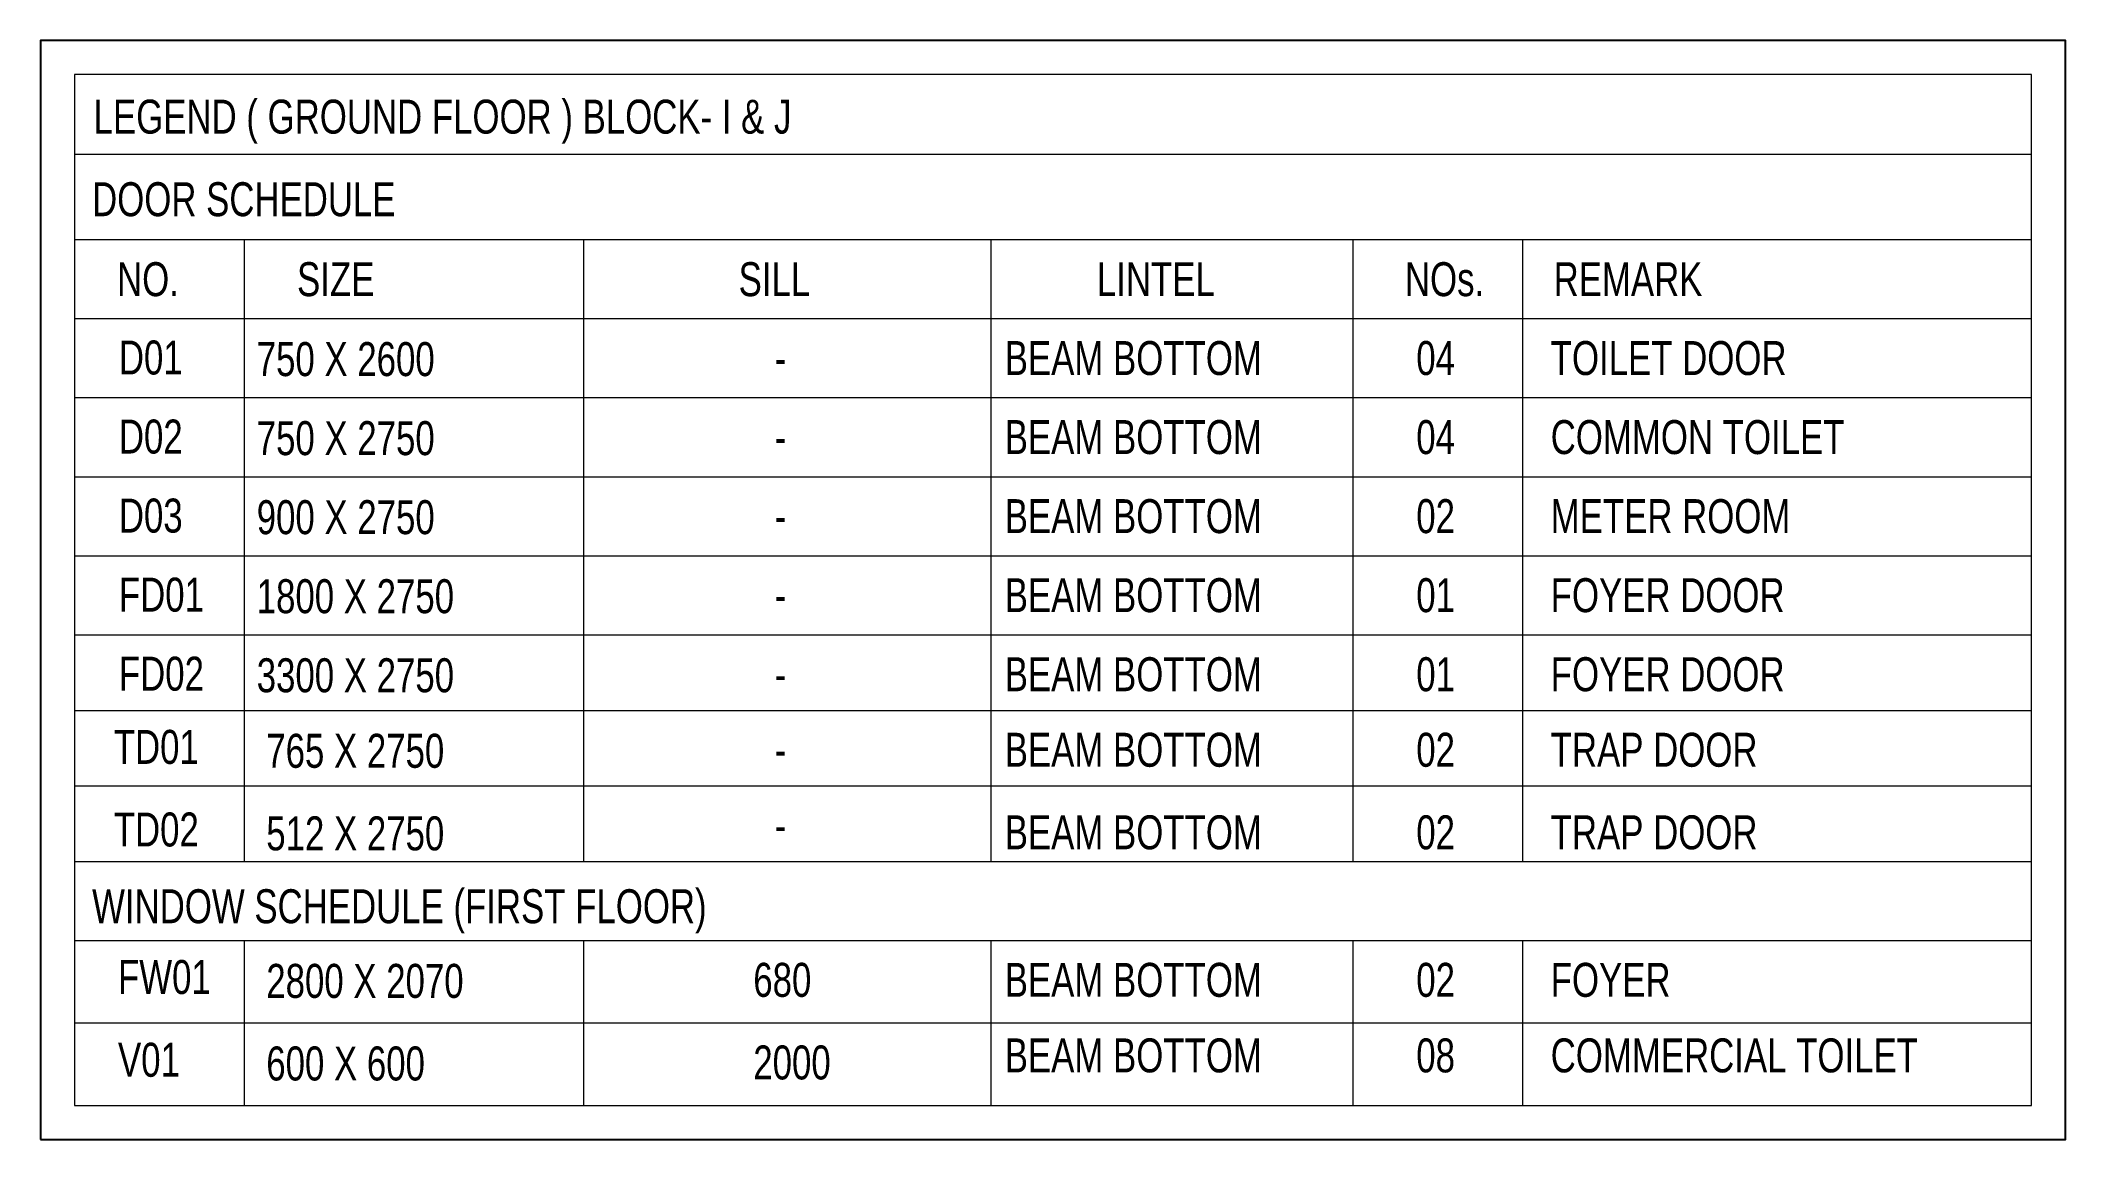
# Model space of a CAD drawing. Header units: inches. Extents: x 785882 to 928568, y 496782 to 576896.
# Drawn here: x 789141 to 798091, y 572039 to 576896 of the extents above; entities that cross this region are included whole.
import ezdxf

# ---------------------------------------------------------------- set-up
doc = ezdxf.new("R2010")
doc.units = ezdxf.units.IN
doc.header["$LTSCALE"] = 750
doc.header["$MEASUREMENT"] = 0
doc.layers.add('a-Text1-Labels-MSA', color=7, linetype='Continuous', lineweight=13)
doc.styles.add('arial unicode', font='swisscl.ttf', dxfattribs={"height": 165})

msp = doc.modelspace()

# ---------------------------------------------------------------- texts
at = {"layer": 'a-Text1-Labels-MSA', "style": 'arial unicode'}
for s, p in [('LEGEND ( GROUND FLOOR ) BLOCK- I & J', (789375.9, 576484.8)), ('DOOR SCHEDULE ', (789369.1, 576119.8)), ('NO.', (789479.4, 575766.4)), ('SIZE', (790275, 575766.4)), ('SILL', (792226.6, 575766.4)), ('LINTEL', (793810.1, 575766.4)), ('NOs.', (795171.5, 575766.4)), ('REMARK', (795828.8, 575766.4)), ('D01', (789487.5, 575420.2)), ('750 X 2600', (790096.7, 575413.2)), ('BEAM BOTTOM', (793402.9, 575417.8)), ('04', (795221.7, 575417.8)), ('TOILET DOOR', (795815.8, 575417.8)), ('-', (792386.3, 575417.8)), ('D02', (789487.5, 575070.8)), ('BEAM BOTTOM', (793402.9, 575068.5)), ('04', (795221.7, 575068.5)), ('COMMON TOILET', (795815.8, 575068.5)), ('750 X 2750', (790096.7, 575063.8)), ('-', (792386.3, 575068.5)), ('D03', (789487.5, 574721.5)), ('900 X 2750', (790096.7, 574714.5)), ('BEAM BOTTOM', (793402.9, 574719.1)), ('02', (795221.7, 574719.1)), ('METER ROOM', (795815.8, 574719.1)), ('-', (792386.3, 574719.1)), ('FD01', (789487.5, 574372.1)), ('1800 X 2750', (790096.7, 574365.1)), ('BEAM BOTTOM', (793402.9, 574369.7)), ('01', (795221.7, 574369.7)), ('FOYER DOOR', (795815.8, 574369.7)), ('-', (792386.3, 574369.7)), ('FD02', (789487.5, 574022.7)), ('3300 X 2750', (790096.7, 574015.7)), ('BEAM BOTTOM', (793402.9, 574020.3)), ('01', (795221.7, 574020.3)), ('FOYER DOOR', (795815.8, 574020.3)), ('-', (792386.3, 574020.3)), ('TD01', (789464.8, 573699.1)), ('765 X 2750', (790139, 573681.9)), ('BEAM BOTTOM', (793402.9, 573686.5)), ('02', (795221.7, 573686.5)), ('TRAP DOOR', (795815.8, 573686.5)), ('-', (792386.3, 573686.5)), ('TD02', (789464.8, 573334.1)), ('512 X 2750', (790139, 573316.9)), ('BEAM BOTTOM', (793402.9, 573321.6)), ('02', (795221.7, 573321.6)), ('TRAP DOOR', (795815.8, 573321.6)), ('-', (792386.3, 573352.7)), ('WINDOW SCHEDULE (FIRST FLOOR)', (789369.1, 572994.8)), ('FW01', (789483.6, 572682)), ('2800 X 2070', (790139, 572664.8)), ('680', (792291.5, 572669.5)), ('BEAM BOTTOM', (793402.9, 572669.5)), ('02', (795221.7, 572669.5)), ('FOYER', (795815.8, 572669.5)), ('V01', (789483.6, 572316.3)), ('600 X 600', (790139, 572299.9)), ('2000', (792291.5, 572304.5)), ('BEAM BOTTOM', (793402.9, 572335.6)), ('08', (795221.7, 572335.6)), ('COMMERCIAL TOILET', (795815.8, 572335.6))]:
    msp.add_text(s, height=150, dxfattribs=at).set_placement(p)

# ---------------------------------------------------------------- linework, layer by layer
at = {"layer": 'a-Text1-Labels-MSA'}
for p, q in [((789291.1, 576394.1), (797941.1, 576394.1)), ((789291.1, 576016.5), (797941.1, 576016.5)), ((790041.1, 576016.5), (790041.1, 573268.1)), ((791541.4, 576016.5), (791541.4, 573268.1)), ((793341.1, 576016.5), (793341.1, 573268.1)), ((794941.1, 576016.5), (794941.1, 573268.1)), ((795691.1, 576016.5), (795691.1, 573268.1)), ((789291.1, 575667.1), (797941.1, 575667.1)), ((789291.1, 575317.7), (797941.1, 575317.7)), ((789291.1, 574968.3), (797941.1, 574968.3)), ((789291.1, 574619), (797941.1, 574619)), ((789291.1, 574269.6), (797941.1, 574269.6)), ((789291.1, 573935.7), (797941.1, 573935.7)), ((789291.1, 573601.9), (797941.1, 573601.9)), ((789291.1, 573268.1), (797941.1, 573268.1)), ((789291.1, 573268.1), (797941.1, 573268.1)), ((789291.1, 572918.7), (797941.1, 572918.7)), ((790041.1, 572918.7), (790041.1, 572188.8)), ((791541.4, 572918.7), (791541.4, 572188.8)), ((793341.1, 572918.7), (793341.1, 572188.8)), ((794941.1, 572918.7), (794941.1, 572188.8)), ((795691.1, 572918.7), (795691.1, 572188.8)), ((789291.1, 572553.8), (797941.1, 572553.8))]:
    msp.add_line(p, q, dxfattribs=at)
msp.add_lwpolyline([(797941.1, 572188.8), (797941.1, 576746.3), (789291.1, 576746.3), (789291.1, 572188.8), (797941.1, 572188.8)], dxfattribs=at)
at = {"layer": 'Defpoints', "color": 1}
msp.add_lwpolyline([(789141.1, 572038.8), (798091.1, 572038.8), (798091.1, 576896.3), (789141.1, 576896.3)], close=True, dxfattribs=at)

msp.set_redraw_order([(e.dxf.handle, doc.entitydb.next_handle()) for e in msp.query("TEXT MTEXT ATTDEF DIMENSION ARC_DIMENSION")])  # texts and dimensions are drawn at this point

doc.saveas('drawing.dxf')
